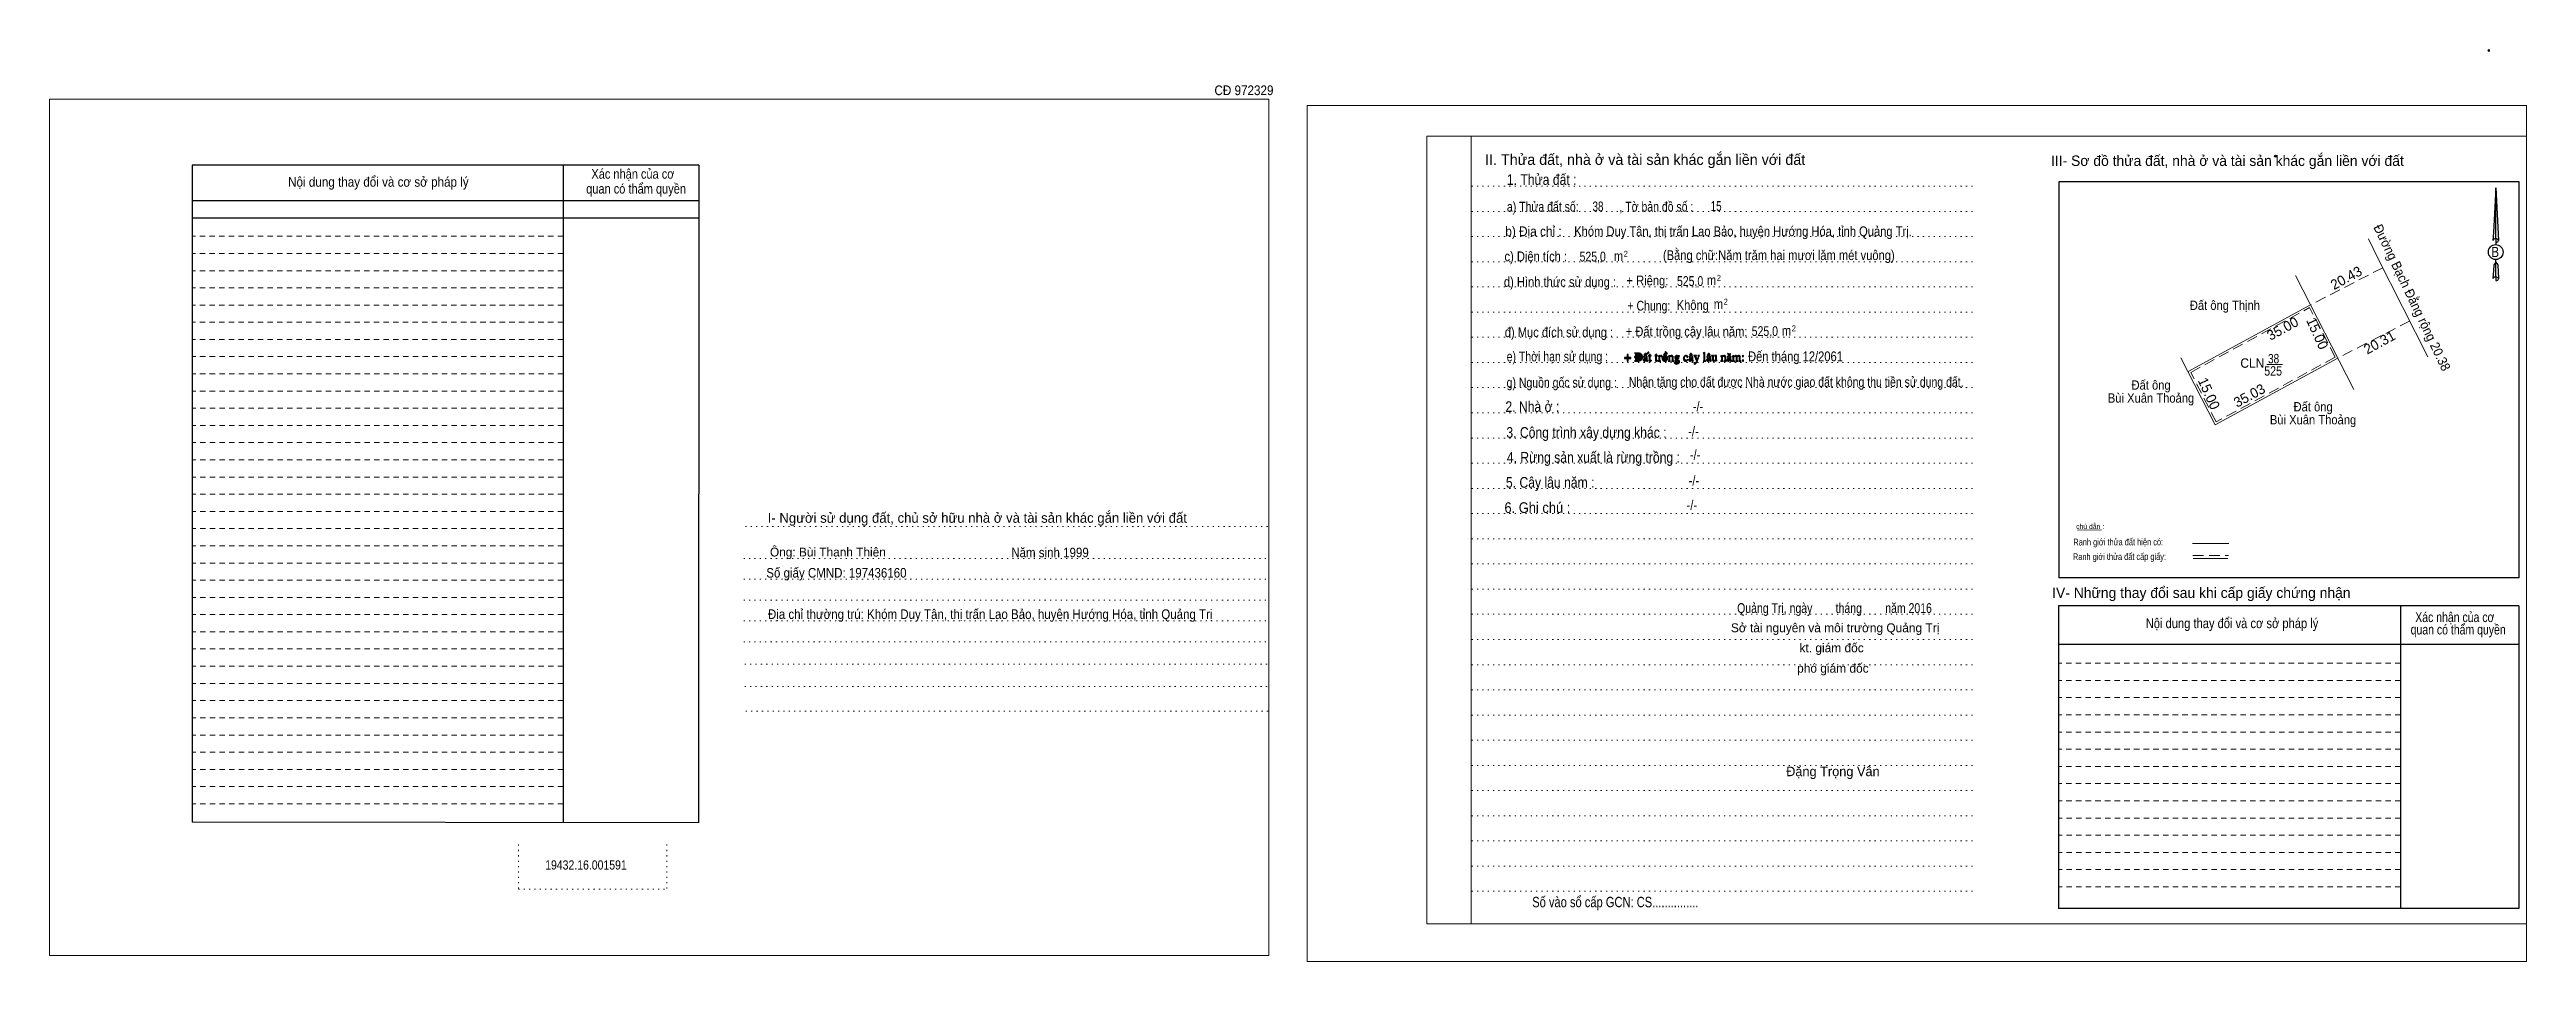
# Model space of a CAD drawing. Header units: metres. Extents: x 534876 to 536540, y 1837761 to 1838227.
# Drawn here: x 534876 to 536120, y 1837769 to 1838227 of the extents above; entities that cross this region are included whole.
import ezdxf
from ezdxf.enums import TextEntityAlignment as Align

# ---------------------------------------------------------------- set-up
doc = ezdxf.new("R2010")
doc.units = ezdxf.units.M
doc.header["$LTSCALE"] = 1.8
doc.header["$PDMODE"] = 32
doc.header["$PDSIZE"] = 0.9
for name, pattern in [('DOTTED', [1.5, 0.3, -1.2]), ('MEDIUM_DASHED', [4.5, 3, -1.5]), ('SHORT_DASHED', [2.7, 1.5, -1.2])]:
    doc.linetypes.add(name, pattern=pattern)
for name, color, linetype, lineweight in [('1', 7, 'DOTTED', 13), ('18', 7, 'MEDIUM_DASHED', 25), ('2', 7, 'SHORT_DASHED', 13), ('28', 7, 'Continuous', 25), ('4', 7, 'Continuous', 13), ('5', 7, 'Continuous', 13), ('55', 7, 'Continuous', 13)]:
    doc.layers.add(name, color=color, linetype=linetype, lineweight=lineweight)
doc.layers.add('40', color=7, linetype='Continuous')

msp = doc.modelspace()

# ---------------------------------------------------------------- texts
at = {"layer": '18'}
for s, height, p in [('II. Thửa đất, nhà ở và tài sản khác gắn liền với đất', 5.375, (535677.48, 1838168.79)), ('Sở tài nguyên và môi trường Quảng Trị', 4.479, (535772.95, 1837934.06)), ('kt. giám đốc', 4.479, (535771.175, 1837924.01)), ('phó giám đốc', 4.479, (535771.81, 1837913.75)), ('Đặng Trọng Vân', 4.789, (535771.82, 1837861.78))]:
    msp.add_text(s, height=height, dxfattribs=at).set_placement(p, align=Align.CENTER)
for s, height, width, p in [('1. Thửa đất :', 5.375, 0.85, (535625.47, 1838158.74)), ('a) Thửa đất số:              , Tờ bản đồ số : ', 4.927, 0.8, (535655.58, 1838145.35)), ('38', 4.93, 0.75, (535653.77, 1838145.46)), ('15', 4.93, 0.75, (535713.145, 1838145.68)), ('b) Địa chỉ : ', 4.927, 0.9, (535622.18, 1838132.98)), (' Khóm Duy Tân, thị trấn Lao Bảo, huyện Hướng Hóa, tỉnh Quảng Trị.', 4.927, 0.85, (535725.86, 1838132.98)), ('(Bằng chữ:Năm trăm hai mươi lăm mét vuông)', 4.93, 0.85, (535744.645, 1838121)), ('B', 5.16, 0.85, (536104.66, 1838122.48)), ('c) Diện tích :                                                   ', 4.927, 0.85, (535662.18, 1838120.39)), ('525,0', 4.93, 0.8, (535651.095, 1838120.28)), (' m', 4.927, 0.85, (535663.3, 1838120.51)), ('2', 2.986, 0.75, (535667.735, 1838122.64)), ('d) Hình thức sử dụng :', 4.927, 0.85, (535634.665, 1838107.58)), ('+ Riêng: ', 4.927, 0.85, (535679.39, 1838108.27)), ('525,0', 4.93, 0.8, (535700.065, 1838107.98)), (' m', 4.927, 0.85, (535710.06, 1838108.45)), ('2', 2.986, 0.75, (535714.535, 1838110.56)), ('       + Chung:', 4.927, 0.8, (535674.24, 1838095.61)), ('Không', 4.927, 0.85, (535701.395, 1838095.95)), (' m', 4.927, 0.85, (535713.49, 1838096.45)), ('2', 2.986, 0.75, (535717.995, 1838098.61)), ('đ) Mục đích sử dụng :', 4.927, 0.85, (535634.16, 1838082.3)), ('+ Đất trồng cây lâu năm:', 4.927, 0.85, (535698.305, 1838082.66)), ('525,0', 4.93, 0.8, (535737.625, 1838082.85)), (' m', 4.927, 0.85, (535747.69, 1838083.08)), ('2', 2.986, 0.75, (535752.195, 1838085.21)), ('e) Thời hạn sử dụng :', 4.927, 0.8, (535633.35, 1838070.12)), ('g) Nguồn gốc sử dụng :', 4.927, 0.8, (535635.545, 1838057.05)), ('Nhận tặng cho đất được Nhà nước giao đất không thu tiền sử dụng đất.', 4.93, 0.8, (535753.375, 1838057.3)), ('2. Nhà ở :', 5.375, 0.85, (535620.775, 1838044.69)), ('3. Công trình xây dựng khác :', 5.375, 0.85, (535647.985, 1838031.73)), ('4. Rừng sản xuất là rừng trồng :', 5.375, 0.85, (535651.45, 1838019.22)), ('5. Cây lâu năm :', 5.375, 0.85, (535629.75, 1838006.65)), ('6. Ghi chú :', 5.375, 0.9, (535623.315, 1837993.97)), ('Quảng Trị, ngày        tháng        năm 2016', 4.927, 0.8, (535772.635, 1837943.74)), ('19432.16.001591', 4.63, 0.85, (535145.18, 1837814.87)), ('Số vào sổ cấp GCN: CS...............', 5.225, 0.8, (535662.505, 1837795.95))]:
    msp.add_text(s, height=height, dxfattribs=dict(at, width=width)).set_placement(p, align=Align.CENTER)
at = {"layer": '2'}
for s, height, width, p in [('Xác nhận của cơ', 4.868, 0.85, (535168.78, 1838161.85)), ('Xác nhận của cơ', 4.868, 0.85, (535168.78, 1838161.85)), ('Nội dung thay đổi và cơ sở pháp lý', 4.868, 0.9, (535040.86, 1838157.83)), ('Nội dung thay đổi và cơ sở pháp lý', 4.868, 0.9, (535040.86, 1838157.83)), (' quan có thẩm quyền', 4.868, 0.85, (535169.59, 1838154.38)), (' quan có thẩm quyền', 4.868, 0.85, (535169.59, 1838154.38)), ('Đất ông Thịnh', 4.66, 0.9, (535968.81, 1838095.96)), ('525', 4.724, 0.85, (535993.06, 1838062.96)), ('38', 4.724, 0.8, (535993.29, 1838069.12)), ('Bùi Xuân Thoảng', 4.665, 0.9, (535931.69, 1838049.38)), ('Đất ông', 4.665, 0.9, (535931.72, 1838055.9)), ('Bùi Xuân Thoảng', 4.665, 0.9, (536013.12, 1838038.47)), ('Đất ông', 4.665, 0.9, (536013.15, 1838044.99))]:
    msp.add_text(s, height=height, dxfattribs=dict(at, width=width)).set_placement(p, align=Align.CENTER)
at = {"layer": '2', "width": 0.95}
msp.add_text('Đường Bạch Đằng rộng 20.38', height=4.724, rotation=295.572, dxfattribs=at).set_placement((536060.75, 1838101.13), align=Align.CENTER)
at = {"layer": '2'}
for s, rotation, p in [('20.43', 28.652, (536030.996, 1838109.854)), ('35.00', 28.652, (535999.011, 1838084.397)), ('15.00', 294.315, (536012.994, 1838083.154)), ('20.31', 28.652, (536047.701, 1838077.48)), ('15.00', 294.315, (535958.534, 1838052.954)), ('35.03', 28.652, (535982.316, 1838050.774))]:
    msp.add_text(s, height=5, rotation=rotation, dxfattribs=at).set_placement(p, align=Align.CENTER)
at = {"layer": '2', "width": 0.95}
msp.add_text('CLN', height=4.724, dxfattribs=at).set_placement((535988.62, 1838066.9), align=Align.RIGHT)
at = {"layer": '28'}
for s, height, p in [('III- Sơ đồ thửa đất, nhà ở và tài sản khác gắn liền với đất', 5.226, (535970.075, 1838168.28)), ('I- Người sử dụng đất, chủ sở hữu nhà ở và tài sản khác gắn liền với đất', 4.935, (535341.86, 1837989.05)), ('Ông: Bùi Thanh Thiên', 4.45, (535266.76, 1837972.12)), ('IV- Những thay đổi sau khi cấp giấy chứng nhận', 5.226, (535956.995, 1837951.3))]:
    msp.add_text(s, height=height, dxfattribs=at).set_placement(p, align=Align.CENTER)
for s, height, width, p in [('-/-', 4.927, 0.85, (535704.06, 1838044.99)), ('-/-', 4.927, 0.85, (535701.75, 1838032.49)), ('-/-', 4.927, 0.85, (535702.58, 1838020.72)), ('-/-', 4.927, 0.85, (535701.97, 1838007.79)), ('-/-', 4.927, 0.85, (535700.95, 1837995.47)), ('Số giấy CMND: 197436160', 4.81, 0.9, (535271.04, 1837961.52)), ('Năm sinh 1999', 4.81, 0.9, (535378.385, 1837971.72)), ('Địa chỉ thường trú: Khóm Duy Tân, thị trấn Lao Bảo, huyện Hướng Hóa, tỉnh Quảng Trị', 4.807, 0.9, (535348.335, 1837940.75)), ('Nội dung thay đổi và cơ sở pháp lý', 4.927, 0.85, (535972.415, 1837936.12)), ('Xác nhận của cơ', 4.927, 0.8, (536084.375, 1837939.18)), (' quan có thẩm quyền', 4.927, 0.8, (536085.32, 1837932.96))]:
    msp.add_text(s, height=height, dxfattribs=dict(at, width=width)).set_placement(p, align=Align.CENTER)
at = {"layer": '4', "width": 0.85}
msp.add_text('Đến tháng 12/2061', height=4.93, dxfattribs=at).set_placement((535753.025, 1838070.18), align=Align.CENTER)
at = {"layer": '40', "width": 0.9}
msp.add_text('CĐ 972329', height=4.87, dxfattribs=at).set_placement((535475.85, 1838203.83), align=Align.CENTER)
at = {"layer": '55', "width": 0.8}
for s, height, p in [('Ranh giới thửa đất hiện có:', 3.372, (535915.216, 1837977.702)), ('Ranh giới thửa đất cấp giấy:', 3.357, (535915.836, 1837970.364))]:
    msp.add_text(s, height=height, rotation=0.135, dxfattribs=at).set_placement(p, align=Align.CENTER)
at = {"layer": '55'}
msp.add_text('chú dẫn :', height=2.476, rotation=359.974, dxfattribs=at).set_placement((535901.104, 1837985.957), align=Align.CENTER)

# ---------------------------------------------------------------- hatches: boundary and pattern name
at = {"layer": '18'}
for points in [[(535668.51, 1838072.06), (535667.17, 1838072.06), (535667.17, 1838071.61), (535668.51, 1838071.61), (535668.51, 1838070.22), (535668.93, 1838070.22), (535668.93, 1838071.61), (535670.26, 1838071.61), (535670.26, 1838072.06), (535668.93, 1838072.06), (535668.93, 1838073.49), (535668.51, 1838073.49)], [(535672.06, 1838070.18), (535673.68, 1838070.18), (535674.24, 1838070.21), (535674.73, 1838070.32), (535675.16, 1838070.49), (535675.5, 1838070.73), (535675.78, 1838071.03), (535675.97, 1838071.38), (535676.09, 1838071.78), (535676.13, 1838072.23), (535676.09, 1838072.71), (535675.96, 1838073.13), (535675.76, 1838073.49), (535675.47, 1838073.78), (535675.11, 1838074.01), (535674.68, 1838074.17), (535674.18, 1838074.27), (535673.63, 1838074.3), (535672.06, 1838074.3), (535672.19, 1838074.2), (535672.32, 1838074.19), (535672.49, 1838074.1), (535672.57, 1838073.99), (535672.59, 1838073.85), (535672.59, 1838072.51), (535672.06, 1838072.51), (535672.06, 1838072.06), (535672.59, 1838072.06), (535672.59, 1838070.69), (535672.57, 1838070.54), (535672.49, 1838070.43), (535672.31, 1838070.33), (535672.06, 1838070.3)], [(535673.18, 1838072.51), (535673.18, 1838073.81), (535673.2, 1838073.99), (535673.24, 1838074.08), (535673.53, 1838074.12), (535673.95, 1838074.09), (535674.32, 1838074.01), (535674.64, 1838073.86), (535674.92, 1838073.65), (535675.15, 1838073.38), (535675.32, 1838073.05), (535675.42, 1838072.68), (535675.46, 1838072.25), (535675.42, 1838071.84), (535675.33, 1838071.48), (535675.16, 1838071.17), (535674.94, 1838070.92), (535674.65, 1838070.71), (535674.31, 1838070.57), (535673.92, 1838070.48), (535673.48, 1838070.45), (535673.28, 1838070.52), (535673.21, 1838070.61), (535673.18, 1838070.75), (535673.18, 1838072.06), (535673.89, 1838072.06), (535673.89, 1838072.51)], [(535678.49, 1838070.67), (535678.49, 1838071.99), (535678.44, 1838072.48), (535678.3, 1838072.81), (535678.04, 1838072.99), (535677.64, 1838073.05), (535677.35, 1838073.02), (535677.1, 1838072.93), (535676.86, 1838072.78), (535676.7, 1838072.59), (535676.63, 1838072.38), (535676.71, 1838072.21), (535676.91, 1838072.15), (535677.09, 1838072.22), (535677.17, 1838072.39), (535677.17, 1838072.52), (535677.16, 1838072.62), (535677.18, 1838072.72), (535677.34, 1838072.83), (535677.56, 1838072.87), (535677.78, 1838072.82), (535677.91, 1838072.67), (535677.97, 1838072.43), (535677.98, 1838072), (535677.38, 1838071.76), (535676.79, 1838071.4), (535676.59, 1838071.12), (535676.52, 1838070.81), (535676.54, 1838070.69), (535676.57, 1838070.57), (535676.7, 1838070.37), (535676.9, 1838070.23), (535677.15, 1838070.18), (535677.34, 1838070.21), (535677.45, 1838070.26), (535677.58, 1838070.31), (535678.01, 1838070.61), (535678.04, 1838070.44), (535678.11, 1838070.31), (535678.26, 1838070.21), (535678.44, 1838070.18), (535678.71, 1838070.29), (535678.94, 1838070.48), (535678.94, 1838070.62), (535678.75, 1838070.51), (535678.62, 1838070.48), (535678.52, 1838070.53)], [(535677.02, 1838073.15), (535677.6, 1838073.78), (535678.17, 1838073.15), (535678.34, 1838073.15), (535677.75, 1838074.11), (535677.45, 1838074.11), (535676.86, 1838073.15)], [(535677.98, 1838071.88), (535677.98, 1838070.78), (535677.9, 1838070.67), (535677.75, 1838070.58), (535677.47, 1838070.49), (535677.29, 1838070.53), (535677.16, 1838070.65), (535677.08, 1838070.82), (535677.06, 1838071.02), (535677.08, 1838071.2), (535677.14, 1838071.36), (535677.24, 1838071.49), (535677.38, 1838071.61)], [(535678.36, 1838073.9), (535679.09, 1838074.37), (535679.2, 1838074.46), (535679.3, 1838074.62), (535679.24, 1838074.73), (535679.17, 1838074.78), (535679.01, 1838074.73), (535678.86, 1838074.62), (535678.17, 1838073.9)], [(535679.92, 1838072.87), (535680.52, 1838072.87), (535680.52, 1838073.05), (535679.92, 1838073.05), (535679.92, 1838073.92), (535679.65, 1838073.57), (535679.49, 1838073.37), (535679.38, 1838073.23), (535679.07, 1838072.95), (535679.06, 1838072.91), (535679.09, 1838072.87), (535679.14, 1838072.86), (535679.18, 1838072.87), (535679.23, 1838072.87), (535679.41, 1838072.87), (535679.41, 1838071.06), (535679.44, 1838070.64), (535679.51, 1838070.38), (535679.66, 1838070.23), (535679.89, 1838070.18), (535680.11, 1838070.21), (535680.31, 1838070.3), (535680.5, 1838070.44), (535680.68, 1838070.63), (535680.6, 1838070.69), (535680.5, 1838070.58), (535680.38, 1838070.5), (535680.27, 1838070.46), (535680.19, 1838070.45), (535680.05, 1838070.5), (535679.96, 1838070.64), (535679.92, 1838071.12)], [(535683.12, 1838072.87), (535683.72, 1838072.87), (535683.72, 1838073.05), (535683.12, 1838073.05), (535683.12, 1838073.92), (535682.85, 1838073.57), (535682.69, 1838073.37), (535682.58, 1838073.23), (535682.27, 1838072.95), (535682.26, 1838072.91), (535682.29, 1838072.87), (535682.34, 1838072.86), (535682.38, 1838072.87), (535682.43, 1838072.87), (535682.61, 1838072.87), (535682.61, 1838071.06), (535682.64, 1838070.64), (535682.71, 1838070.38), (535682.86, 1838070.23), (535683.09, 1838070.18), (535683.31, 1838070.21), (535683.51, 1838070.3), (535683.7, 1838070.44), (535683.88, 1838070.63), (535683.8, 1838070.69), (535683.7, 1838070.58), (535683.58, 1838070.5), (535683.47, 1838070.46), (535683.39, 1838070.45), (535683.25, 1838070.5), (535683.16, 1838070.64), (535683.12, 1838071.12)], [(535684.38, 1838070.7), (535684.36, 1838070.5), (535684.29, 1838070.37), (535684.15, 1838070.29), (535683.93, 1838070.27), (535683.93, 1838070.18), (535685.34, 1838070.18), (535685.34, 1838070.27), (535685.12, 1838070.3), (535684.98, 1838070.38), (535684.91, 1838070.51), (535684.89, 1838070.7), (535684.89, 1838072.23), (535684.92, 1838072.38), (535685.03, 1838072.55), (535685.16, 1838072.69), (535685.26, 1838072.74), (535685.45, 1838072.62), (535685.56, 1838072.54), (535685.66, 1838072.51), (535685.83, 1838072.55), (535685.91, 1838072.68), (535685.91, 1838072.72), (535685.91, 1838072.75), (535685.89, 1838072.88), (535685.82, 1838072.97), (535685.71, 1838073.03), (535685.57, 1838073.05), (535685.37, 1838073), (535685.16, 1838072.87), (535684.89, 1838072.56), (535684.89, 1838073.05), (535683.93, 1838072.77), (535683.93, 1838072.69), (535684.15, 1838072.73), (535684.26, 1838072.7), (535684.33, 1838072.6), (535684.37, 1838072.41), (535684.38, 1838072.1)], [(535688.76, 1838071.7), (535688.74, 1838071.99), (535688.67, 1838072.25), (535688.55, 1838072.48), (535688.38, 1838072.68), (535688.18, 1838072.84), (535687.94, 1838072.96), (535687.68, 1838073.03), (535687.39, 1838073.05), (535687.1, 1838073.02), (535686.84, 1838072.94), (535686.61, 1838072.81), (535686.41, 1838072.62), (535686.26, 1838072.4), (535686.15, 1838072.15), (535686.09, 1838071.88), (535686.07, 1838071.57), (535686.09, 1838071.3), (535686.16, 1838071.04), (535686.27, 1838070.81), (535686.43, 1838070.6), (535686.64, 1838070.41), (535686.86, 1838070.28), (535687.12, 1838070.2), (535687.39, 1838070.18), (535687.68, 1838070.21), (535687.95, 1838070.29), (535688.18, 1838070.44), (535688.38, 1838070.64), (535688.55, 1838070.87), (535688.67, 1838071.13), (535688.74, 1838071.4)], [(535688.17, 1838071.41), (535688.13, 1838071.01), (535688.01, 1838070.68), (535687.78, 1838070.44), (535687.5, 1838070.36), (535687.31, 1838070.39), (535687.14, 1838070.47), (535686.99, 1838070.61), (535686.86, 1838070.81), (535686.71, 1838071.3), (535686.66, 1838071.91), (535686.7, 1838072.28), (535686.83, 1838072.59), (535687.04, 1838072.8), (535687.32, 1838072.87), (535687.61, 1838072.81), (535687.84, 1838072.61), (535687.99, 1838072.35), (535688.1, 1838072.03)], [(535686.84, 1838073.18), (535687.42, 1838073.81), (535688, 1838073.18), (535688.16, 1838073.18), (535687.57, 1838074.14), (535687.27, 1838074.14), (535686.68, 1838073.18)], [(535688.64, 1838074.11), (535687.96, 1838074.82), (535687.83, 1838074.94), (535687.68, 1838074.99), (535687.57, 1838074.94), (535687.53, 1838074.8), (535687.61, 1838074.67), (535687.74, 1838074.58), (535688.44, 1838074.11)], [(535689.35, 1838070.68), (535689.33, 1838070.5), (535689.26, 1838070.37), (535689.14, 1838070.29), (535688.97, 1838070.27), (535688.97, 1838070.18), (535690.24, 1838070.18), (535690.24, 1838070.27), (535690.06, 1838070.3), (535689.94, 1838070.37), (535689.88, 1838070.51), (535689.86, 1838070.7), (535689.86, 1838072.42), (535690.05, 1838072.6), (535690.24, 1838072.72), (535690.39, 1838072.78), (535690.55, 1838072.79), (535690.76, 1838072.76), (535690.91, 1838072.67), (535691, 1838072.45), (535691.03, 1838072.08), (535691.03, 1838070.7), (535691.01, 1838070.51), (535690.95, 1838070.38), (535690.83, 1838070.3), (535690.65, 1838070.27), (535690.65, 1838070.18), (535691.92, 1838070.18), (535691.92, 1838070.27), (535691.74, 1838070.29), (535691.62, 1838070.37), (535691.56, 1838070.49), (535691.54, 1838070.68), (535691.54, 1838072.04), (535691.49, 1838072.48), (535691.36, 1838072.8), (535691.13, 1838072.98), (535690.81, 1838073.05), (535690.52, 1838073.01), (535690.25, 1838072.91), (535689.86, 1838072.62), (535689.86, 1838073.05), (535688.97, 1838072.75), (535688.97, 1838072.67), (535689.29, 1838072.62), (535689.33, 1838072.48), (535689.35, 1838072.22)], [(535694.79, 1838072.87), (535694.64, 1838072.87), (535694.49, 1838072.87), (535693.9, 1838072.93), (535693.63, 1838073.02), (535693.4, 1838073.05), (535693.01, 1838072.98), (535692.68, 1838072.78), (535692.46, 1838072.46), (535692.38, 1838072.07), (535692.42, 1838071.81), (535692.53, 1838071.58), (535692.71, 1838071.4), (535692.95, 1838071.27), (535692.69, 1838071.07), (535692.51, 1838070.87), (535692.41, 1838070.6), (535692.43, 1838070.49), (535692.52, 1838070.39), (535692.73, 1838070.28), (535692.39, 1838069.94), (535692.19, 1838069.68), (535692.13, 1838069.47), (535692.19, 1838069.22), (535692.38, 1838069), (535692.73, 1838068.81), (535693.17, 1838068.75), (535693.67, 1838068.82), (535694.17, 1838069.04), (535694.41, 1838069.23), (535694.59, 1838069.44), (535694.7, 1838069.67), (535694.74, 1838069.93), (535694.69, 1838070.27), (535694.53, 1838070.5), (535694.31, 1838070.63), (535693.99, 1838070.7), (535693.29, 1838070.72), (535693.15, 1838070.72), (535693.02, 1838070.74), (535692.78, 1838070.83), (535692.77, 1838070.86), (535692.9, 1838071.06), (535693.11, 1838071.2), (535693.27, 1838071.18), (535693.43, 1838071.17), (535693.8, 1838071.23), (535694.12, 1838071.43), (535694.33, 1838071.75), (535694.4, 1838072.15), (535694.39, 1838072.27), (535694.37, 1838072.41), (535694.28, 1838072.69), (535694.79, 1838072.69)], [(535692.86, 1838070.18), (535692.96, 1838070.18), (535693.08, 1838070.18), (535693.17, 1838070.18), (535693.26, 1838070.18), (535693.44, 1838070.18), (535693.74, 1838070.17), (535694.15, 1838070.14), (535694.4, 1838070.07), (535694.53, 1838069.94), (535694.57, 1838069.79), (535694.49, 1838069.5), (535694.26, 1838069.29), (535693.89, 1838069.15), (535693.41, 1838069.1), (535693.02, 1838069.14), (535692.75, 1838069.25), (535692.61, 1838069.4), (535692.56, 1838069.59), (535692.66, 1838069.91)], [(535692.89, 1838072.3), (535692.91, 1838072.52), (535692.98, 1838072.7), (535693.13, 1838072.83), (535693.33, 1838072.87), (535693.57, 1838072.78), (535693.76, 1838072.52), (535693.86, 1838072.23), (535693.9, 1838071.93), (535693.87, 1838071.71), (535693.81, 1838071.53), (535693.67, 1838071.39), (535693.47, 1838071.35), (535693.32, 1838071.37), (535693.2, 1838071.43), (535693.09, 1838071.54), (535693.01, 1838071.69), (535692.91, 1838071.97)], [(535698.92, 1838071.26), (535698.75, 1838071), (535698.57, 1838070.82), (535698.33, 1838070.67), (535698.09, 1838070.63), (535697.88, 1838070.65), (535697.7, 1838070.72), (535697.54, 1838070.84), (535697.4, 1838071.01), (535697.23, 1838071.38), (535697.17, 1838071.81), (535697.22, 1838072.2), (535697.36, 1838072.53), (535697.61, 1838072.78), (535697.93, 1838072.87), (535698.13, 1838072.84), (535698.28, 1838072.75), (535698.36, 1838072.62), (535698.39, 1838072.45), (535698.47, 1838072.26), (535698.65, 1838072.18), (535698.84, 1838072.26), (535698.92, 1838072.45), (535698.83, 1838072.7), (535698.59, 1838072.9), (535698.31, 1838073.01), (535698.02, 1838073.05), (535697.71, 1838073.02), (535697.44, 1838072.94), (535697.21, 1838072.8), (535697.01, 1838072.6), (535696.86, 1838072.37), (535696.75, 1838072.13), (535696.69, 1838071.85), (535696.67, 1838071.55), (535696.69, 1838071.27), (535696.75, 1838071.02), (535696.85, 1838070.79), (535696.99, 1838070.58), (535697.16, 1838070.4), (535697.35, 1838070.28), (535697.56, 1838070.2), (535697.8, 1838070.18), (535698.19, 1838070.25), (535698.54, 1838070.47), (535698.78, 1838070.76), (535699, 1838071.17)], [(535701.38, 1838070.67), (535701.38, 1838071.99), (535701.33, 1838072.48), (535701.19, 1838072.81), (535700.93, 1838072.99), (535700.53, 1838073.05), (535700.24, 1838073.02), (535699.99, 1838072.93), (535699.75, 1838072.78), (535699.59, 1838072.59), (535699.53, 1838072.38), (535699.6, 1838072.21), (535699.8, 1838072.15), (535699.98, 1838072.22), (535700.06, 1838072.39), (535700.06, 1838072.52), (535700.05, 1838072.62), (535700.07, 1838072.72), (535700.23, 1838072.83), (535700.45, 1838072.87), (535700.67, 1838072.82), (535700.8, 1838072.67), (535700.86, 1838072.43), (535700.87, 1838072), (535700.27, 1838071.76), (535699.68, 1838071.4), (535699.48, 1838071.12), (535699.41, 1838070.81), (535699.43, 1838070.69), (535699.46, 1838070.57), (535699.59, 1838070.37), (535699.79, 1838070.23), (535700.04, 1838070.18), (535700.23, 1838070.21), (535700.34, 1838070.26), (535700.47, 1838070.31), (535700.9, 1838070.61), (535700.93, 1838070.44), (535701, 1838070.31), (535701.15, 1838070.21), (535701.33, 1838070.18), (535701.6, 1838070.29), (535701.83, 1838070.48), (535701.83, 1838070.62), (535701.64, 1838070.51), (535701.51, 1838070.48), (535701.41, 1838070.53)], [(535699.91, 1838073.15), (535700.49, 1838073.78), (535701.06, 1838073.15), (535701.23, 1838073.15), (535700.64, 1838074.11), (535700.34, 1838074.11), (535699.75, 1838073.15)], [(535700.87, 1838071.88), (535700.87, 1838070.78), (535700.79, 1838070.67), (535700.64, 1838070.58), (535700.36, 1838070.49), (535700.18, 1838070.53), (535700.05, 1838070.65), (535699.97, 1838070.82), (535699.95, 1838071.02), (535699.97, 1838071.2), (535700.03, 1838071.36), (535700.13, 1838071.49), (535700.27, 1838071.61)], [(535703.62, 1838070.91), (535702.93, 1838072.53), (535702.87, 1838072.67), (535702.86, 1838072.77), (535702.88, 1838072.86), (535702.94, 1838072.91), (535703.22, 1838072.96), (535703.22, 1838073.05), (535701.97, 1838073.05), (535701.97, 1838072.96), (535702.18, 1838072.87), (535702.31, 1838072.68), (535703.34, 1838070.33), (535703.35, 1838070.29), (535703.32, 1838070.17), (535703.28, 1838070.03), (535703.01, 1838069.47), (535702.9, 1838069.35), (535702.79, 1838069.32), (535702.73, 1838069.33), (535702.54, 1838069.39), (535702.38, 1838069.43), (535702.21, 1838069.39), (535702.09, 1838069.29), (535702.06, 1838069.14), (535702.11, 1838068.96), (535702.28, 1838068.79), (535702.5, 1838068.75), (535702.77, 1838068.81), (535703.01, 1838068.99), (535703.18, 1838069.22), (535703.34, 1838069.54), (535703.55, 1838070.1), (535704.44, 1838072.58), (535704.57, 1838072.83), (535704.67, 1838072.92), (535704.75, 1838072.96), (535704.75, 1838073.05), (535703.94, 1838073.05), (535703.94, 1838072.96), (535704.17, 1838072.91), (535704.23, 1838072.78), (535704.21, 1838072.69)], [(535707.02, 1838070.7), (535706.99, 1838070.5), (535706.92, 1838070.37), (535706.78, 1838070.29), (535706.55, 1838070.27), (535706.55, 1838070.18), (535707.99, 1838070.18), (535707.99, 1838070.27), (535707.76, 1838070.3), (535707.61, 1838070.38), (535707.55, 1838070.51), (535707.52, 1838070.7), (535707.52, 1838074.57), (535707.05, 1838074.41), (535706.91, 1838074.37), (535706.78, 1838074.34), (535706.55, 1838074.3), (535706.55, 1838074.21), (535706.65, 1838074.21), (535706.74, 1838074.21), (535706.89, 1838074.19), (535706.97, 1838074.15), (535707.02, 1838073.8)], [(535710.31, 1838070.67), (535710.31, 1838071.99), (535710.26, 1838072.48), (535710.12, 1838072.81), (535709.86, 1838072.99), (535709.46, 1838073.05), (535709.17, 1838073.02), (535708.92, 1838072.93), (535708.68, 1838072.78), (535708.52, 1838072.59), (535708.46, 1838072.38), (535708.53, 1838072.21), (535708.73, 1838072.15), (535708.91, 1838072.22), (535708.99, 1838072.39), (535708.99, 1838072.52), (535708.98, 1838072.62), (535709, 1838072.72), (535709.16, 1838072.83), (535709.38, 1838072.87), (535709.6, 1838072.82), (535709.73, 1838072.67), (535709.79, 1838072.43), (535709.8, 1838072), (535709.2, 1838071.76), (535708.61, 1838071.4), (535708.41, 1838071.12), (535708.34, 1838070.81), (535708.36, 1838070.69), (535708.39, 1838070.57), (535708.52, 1838070.37), (535708.72, 1838070.23), (535708.97, 1838070.18), (535709.16, 1838070.21), (535709.27, 1838070.26), (535709.4, 1838070.31), (535709.83, 1838070.61), (535709.86, 1838070.44), (535709.93, 1838070.31), (535710.08, 1838070.21), (535710.26, 1838070.18), (535710.53, 1838070.29), (535710.76, 1838070.48), (535710.76, 1838070.62), (535710.57, 1838070.51), (535710.44, 1838070.48), (535710.34, 1838070.53)], [(535708.84, 1838073.15), (535709.42, 1838073.78), (535709.99, 1838073.15), (535710.16, 1838073.15), (535709.57, 1838074.11), (535709.27, 1838074.11), (535708.68, 1838073.15)], [(535709.8, 1838071.88), (535709.8, 1838070.78), (535709.72, 1838070.67), (535709.57, 1838070.58), (535709.29, 1838070.49), (535709.11, 1838070.53), (535708.98, 1838070.65), (535708.9, 1838070.82), (535708.88, 1838071.02), (535708.9, 1838071.2), (535708.96, 1838071.36), (535709.06, 1838071.49), (535709.2, 1838071.61)], [(535713.34, 1838073.05), (535712.39, 1838073.05), (535712.39, 1838072.96), (535712.63, 1838072.93), (535712.76, 1838072.87), (535712.81, 1838072.73), (535712.83, 1838072.48), (535712.83, 1838071.14), (535712.83, 1838071.05), (535712.83, 1838070.98), (535712.8, 1838070.83), (535712.69, 1838070.7), (535712.64, 1838070.65), (535712.58, 1838070.61), (535712.45, 1838070.55), (535712.2, 1838070.49), (535711.99, 1838070.53), (535711.84, 1838070.65), (535711.76, 1838070.82), (535711.74, 1838071.05), (535711.74, 1838073.05), (535710.85, 1838073.05), (535710.85, 1838072.96), (535711.05, 1838072.94), (535711.16, 1838072.87), (535711.21, 1838072.74), (535711.23, 1838072.5), (535711.23, 1838071.07), (535711.28, 1838070.7), (535711.41, 1838070.42), (535711.63, 1838070.24), (535711.95, 1838070.18), (535712.19, 1838070.21), (535712.44, 1838070.31), (535712.73, 1838070.54), (535712.86, 1838070.67), (535712.86, 1838070.18), (535713.71, 1838070.47), (535713.71, 1838070.55), (535713.51, 1838070.58), (535713.39, 1838070.65), (535713.34, 1838070.99)], [(535715.77, 1838070.68), (535715.75, 1838070.5), (535715.68, 1838070.37), (535715.57, 1838070.29), (535715.39, 1838070.27), (535715.39, 1838070.18), (535716.66, 1838070.18), (535716.66, 1838070.27), (535716.48, 1838070.3), (535716.36, 1838070.37), (535716.3, 1838070.51), (535716.28, 1838070.7), (535716.28, 1838072.42), (535716.47, 1838072.6), (535716.66, 1838072.72), (535716.81, 1838072.78), (535716.97, 1838072.79), (535717.18, 1838072.76), (535717.33, 1838072.67), (535717.42, 1838072.45), (535717.45, 1838072.08), (535717.45, 1838070.7), (535717.43, 1838070.51), (535717.37, 1838070.38), (535717.25, 1838070.3), (535717.07, 1838070.27), (535717.07, 1838070.18), (535718.35, 1838070.18), (535718.35, 1838070.27), (535718.16, 1838070.29), (535718.04, 1838070.37), (535717.98, 1838070.49), (535717.96, 1838070.68), (535717.96, 1838072.04), (535717.91, 1838072.48), (535717.78, 1838072.8), (535717.55, 1838072.98), (535717.23, 1838073.05), (535716.94, 1838073.01), (535716.67, 1838072.91), (535716.28, 1838072.62), (535716.28, 1838073.05), (535715.39, 1838072.75), (535715.39, 1838072.67), (535715.71, 1838072.62), (535715.75, 1838072.48), (535715.77, 1838072.22)], [(535720.57, 1838070.67), (535720.57, 1838071.99), (535720.52, 1838072.48), (535720.38, 1838072.81), (535720.12, 1838072.99), (535719.72, 1838073.05), (535719.43, 1838073.02), (535719.18, 1838072.93), (535718.94, 1838072.78), (535718.78, 1838072.59), (535718.71, 1838072.38), (535718.79, 1838072.21), (535718.99, 1838072.15), (535719.17, 1838072.22), (535719.25, 1838072.39), (535719.25, 1838072.52), (535719.24, 1838072.62), (535719.26, 1838072.72), (535719.42, 1838072.83), (535719.64, 1838072.87), (535719.86, 1838072.82), (535719.99, 1838072.67), (535720.05, 1838072.43), (535720.06, 1838072), (535719.46, 1838071.76), (535718.87, 1838071.4), (535718.67, 1838071.12), (535718.6, 1838070.81), (535718.62, 1838070.69), (535718.65, 1838070.57), (535718.78, 1838070.37), (535718.98, 1838070.23), (535719.23, 1838070.18), (535719.42, 1838070.21), (535719.53, 1838070.26), (535719.66, 1838070.31), (535720.09, 1838070.61), (535720.12, 1838070.44), (535720.19, 1838070.31), (535720.34, 1838070.21), (535720.52, 1838070.18), (535720.79, 1838070.29), (535721.02, 1838070.48), (535721.02, 1838070.62), (535720.83, 1838070.51), (535720.7, 1838070.48), (535720.6, 1838070.53)], [(535720.44, 1838074.02), (535720.29, 1838074.02), (535720.14, 1838073.88), (535719.95, 1838073.79), (535719.7, 1838073.77), (535719.35, 1838073.82), (535719.09, 1838074.02), (535718.91, 1838074.02), (535719.01, 1838073.79), (535719.15, 1838073.62), (535719.39, 1838073.46), (535719.69, 1838073.41), (535719.97, 1838073.46), (535720.21, 1838073.62), (535720.35, 1838073.8)], [(535720.06, 1838071.88), (535720.06, 1838070.78), (535719.98, 1838070.67), (535719.83, 1838070.58), (535719.55, 1838070.49), (535719.37, 1838070.53), (535719.24, 1838070.65), (535719.16, 1838070.82), (535719.14, 1838071.02), (535719.16, 1838071.2), (535719.22, 1838071.36), (535719.32, 1838071.49), (535719.46, 1838071.61)], [(535721.58, 1838070.68), (535721.56, 1838070.5), (535721.5, 1838070.37), (535721.38, 1838070.29), (535721.2, 1838070.27), (535721.2, 1838070.18), (535722.47, 1838070.18), (535722.47, 1838070.27), (535722.29, 1838070.29), (535722.17, 1838070.36), (535722.11, 1838070.49), (535722.09, 1838070.68), (535722.09, 1838072.33), (535722.22, 1838072.47), (535722.39, 1838072.59), (535722.58, 1838072.66), (535722.77, 1838072.69), (535722.99, 1838072.63), (535723.13, 1838072.45), (535723.18, 1838071.97), (535723.18, 1838070.68), (535723.16, 1838070.5), (535723.1, 1838070.37), (535722.98, 1838070.29), (535722.8, 1838070.27), (535722.8, 1838070.18), (535724.07, 1838070.18), (535724.07, 1838070.27), (535723.89, 1838070.29), (535723.77, 1838070.36), (535723.71, 1838070.49), (535723.69, 1838070.68), (535723.69, 1838072.31), (535723.96, 1838072.59), (535724.13, 1838072.66), (535724.32, 1838072.69), (535724.56, 1838072.65), (535724.7, 1838072.54), (535724.76, 1838072.31), (535724.78, 1838071.94), (535724.78, 1838070.68), (535724.76, 1838070.5), (535724.7, 1838070.37), (535724.58, 1838070.29), (535724.4, 1838070.27), (535724.4, 1838070.18), (535725.67, 1838070.18), (535725.67, 1838070.27), (535725.49, 1838070.29), (535725.37, 1838070.37), (535725.31, 1838070.5), (535725.29, 1838070.68), (535725.29, 1838071.85), (535725.25, 1838072.41), (535725.17, 1838072.68), (535725.05, 1838072.87), (535724.83, 1838073), (535724.54, 1838073.05), (535724.3, 1838073), (535724.03, 1838072.87), (535723.62, 1838072.49), (535723.53, 1838072.71), (535723.39, 1838072.89), (535723.22, 1838073.01), (535723.01, 1838073.05), (535722.82, 1838073.03), (535722.63, 1838072.95), (535722.3, 1838072.73), (535722.17, 1838072.59), (535722.13, 1838072.56), (535722.11, 1838072.55), (535722.09, 1838072.61), (535722.09, 1838073.05), (535721.2, 1838072.7), (535721.2, 1838072.59), (535721.4, 1838072.57), (535721.51, 1838072.52), (535721.57, 1838072.39), (535721.58, 1838072.18)], [(535726.63, 1838073.05), (535726.5, 1838073.02), (535726.39, 1838072.95), (535726.31, 1838072.84), (535726.29, 1838072.72), (535726.32, 1838072.6), (535726.39, 1838072.49), (535726.5, 1838072.42), (535726.63, 1838072.39), (535726.87, 1838072.48), (535726.94, 1838072.59), (535726.97, 1838072.72), (535726.94, 1838072.85), (535726.87, 1838072.96), (535726.76, 1838073.03)], [(535726.63, 1838070.83), (535726.5, 1838070.81), (535726.39, 1838070.73), (535726.32, 1838070.62), (535726.29, 1838070.5), (535726.32, 1838070.38), (535726.39, 1838070.28), (535726.5, 1838070.2), (535726.63, 1838070.18), (535726.76, 1838070.2), (535726.87, 1838070.27), (535726.94, 1838070.38), (535726.97, 1838070.5), (535726.94, 1838070.64), (535726.87, 1838070.74), (535726.76, 1838070.81)]]:
    msp.add_hatch(color=256, dxfattribs=at).paths.add_polyline_path(points)

# ---------------------------------------------------------------- linework, layer by layer
at = {"layer": '1', "linetype": 'Continuous'}
for p, q in [((535567.68, 1838183.21), (536120.37, 1838183.21)), ((535567.68, 1838183.21), (535567.68, 1837787.57)), ((536120.37, 1838183.21), (536120.37, 1837784.22)), ((535567.68, 1837787.57), (536120.37, 1837787.57))]:
    msp.add_line(p, q, dxfattribs=at)
at = {"layer": '1'}
for p, q in [((535590.07, 1838183.21), (535590.07, 1837787.57)), ((535590.07, 1838183.21), (535590.07, 1837787.57)), ((535590.3, 1838158.12), (535842.74, 1838158.12)), ((535590.3, 1838145.45), (535842.74, 1838145.45)), ((535590.3, 1838132.82), (535842.74, 1838132.82)), ((535590.3, 1838120.19), (535842.74, 1838120.19)), ((535590.3, 1838107.52), (535842.74, 1838107.52)), ((535590.3, 1838094.88), (535842.74, 1838094.88)), ((535590.3, 1838082.21), (535842.74, 1838082.21)), ((535590.3, 1838069.61), (535842.74, 1838069.61)), ((535590.3, 1838056.92), (535842.74, 1838056.92)), ((535590.3, 1838044.28), (535842.74, 1838044.28)), ((535590.3, 1838031.6), (535842.74, 1838031.6)), ((535590.3, 1838018.99), (535842.74, 1838018.99)), ((535590.3, 1838006.33), (535842.74, 1838006.33)), ((535590.3, 1837993.67), (535842.74, 1837993.67)), ((535225.33, 1837987.26), (535488.32, 1837987.26)), ((535590.3, 1837981.05), (535842.74, 1837981.05)), ((535224.48, 1837971.11), (535487.41, 1837971.11)), ((535590.3, 1837968.39), (535842.74, 1837968.39)), ((535224.48, 1837960.66), (535487.41, 1837960.66)), ((535590.3, 1837955.72), (535842.74, 1837955.72)), ((535224.48, 1837950.22), (535487.41, 1837950.22)), ((535590.3, 1837943.09), (535842.74, 1837943.09)), ((535224.48, 1837939.79), (535487.41, 1837939.79)), ((535224.48, 1837929.3), (535487.41, 1837929.3)), ((535590.3, 1837930.46), (535842.74, 1837930.46)), ((535225.02, 1837918.07), (535487.93, 1837918.07)), ((535590.3, 1837917.78), (535842.74, 1837917.78)), ((535225.02, 1837906.8), (535487.93, 1837906.8)), ((535590.3, 1837905.15), (535842.74, 1837905.15)), ((535225.53, 1837894.49), (535488.45, 1837894.49)), ((535590.3, 1837892.5), (535842.74, 1837892.5)), ((535590.3, 1837879.88), (535842.74, 1837879.88)), ((535590.3, 1837867.22), (535842.74, 1837867.22)), ((535590.3, 1837854.54), (535842.74, 1837854.54)), ((535590.3, 1837841.9), (535842.74, 1837841.9)), ((535590.3, 1837829.28), (535842.74, 1837829.28)), ((535111.22, 1837827.42), (535111.22, 1837805.02)), ((535185.84, 1837827.42), (535185.84, 1837805.02)), ((535590.3, 1837816.61), (535842.74, 1837816.61)), ((535111.22, 1837805.02), (535185.84, 1837805.02)), ((535590.3, 1837803.99), (535842.74, 1837803.99))]:
    msp.add_line(p, q, dxfattribs=at)
at = {"layer": '1', "linetype": 'Continuous'}
for points in [[(534875.6, 1837771.76), (535488.33, 1837771.76), (535488.33, 1838201.75), (534875.6, 1838201.75)], [(534875.6, 1838201.75), (535488.33, 1838201.75), (535488.33, 1837771.76), (534875.6, 1837771.76)], [(534875.6, 1837771.76), (535488.33, 1837771.76), (535488.33, 1838201.75), (534875.6, 1838201.75)], [(535507.64, 1837768.73), (536120.37, 1837768.73), (536120.37, 1838198.7), (535507.64, 1838198.7)], [(535590.07, 1838183.21), (536120.37, 1838183.21), (536120.37, 1837787.57), (535590.07, 1837787.57)]]:
    msp.add_lwpolyline(points, close=True, dxfattribs=at)
at = {"layer": '18', "linetype": 'Continuous'}
for p, q in [((536104.92, 1838157.22), (536106.3, 1838130.83)), ((536104.92, 1838157.22), (536106.3, 1838130.83)), ((536104.92, 1838157.22), (536106.3, 1838130.83)), ((536103.78, 1838134.92), (536103.51, 1838130.87)), ((536104.92, 1838131.71), (536104.92, 1838130.69)), ((536104.92, 1838130.69), (536104.92, 1838129.91)), ((536104.92, 1838129.91), (536104.92, 1838128.89)), ((536104.92, 1838129.91), (536104.92, 1838128.89)), ((536104.92, 1838129.91), (536104.92, 1838128.89)), ((536106.3, 1838130.83), (536106.3, 1838130.87)), ((536104.92, 1838120), (536104.92, 1838121.18)), ((536104.92, 1838120), (536104.92, 1838121.18)), ((536104.92, 1838120), (536104.92, 1838121.18)), ((536104.92, 1838120), (536105.96, 1838118.57)), ((536104.92, 1838120), (536105.96, 1838118.57)), ((536104.92, 1838120), (536105.96, 1838118.57)), ((536105.96, 1838118.57), (536106.3, 1838111.61)), ((536105.96, 1838118.57), (536106.3, 1838111.61)), ((536105.96, 1838118.57), (536106.3, 1838111.61)), ((536104.92, 1838112.53), (536104.92, 1838111.55)), ((536104.92, 1838111.55), (536104.92, 1838110.73)), ((536106.3, 1838111.61), (536106.3, 1838111.69))]:
    msp.add_line(p, q, dxfattribs=at)
for points in [[(536104.92, 1838131.71), (536104.92, 1838157.22), (536103.78, 1838134.92)], [(536104.92, 1838112.53), (536104.92, 1838120), (536103.93, 1838118.57), (536103.78, 1838115.76), (536103.51, 1838111.69)]]:
    msp.add_lwpolyline(points, dxfattribs=at)
at = {"layer": '18'}
for points in [[(535668.51, 1838072.06), (535667.17, 1838072.06), (535667.17, 1838071.61), (535668.51, 1838071.61), (535668.51, 1838070.22), (535668.93, 1838070.22), (535668.93, 1838071.61), (535670.26, 1838071.61), (535670.26, 1838072.06), (535668.93, 1838072.06), (535668.93, 1838073.49), (535668.51, 1838073.49)], [(535672.06, 1838070.18), (535673.68, 1838070.18), (535674.24, 1838070.21), (535674.73, 1838070.32), (535675.16, 1838070.49), (535675.5, 1838070.73), (535675.78, 1838071.03), (535675.97, 1838071.38), (535676.09, 1838071.78), (535676.13, 1838072.23), (535676.09, 1838072.71), (535675.96, 1838073.13), (535675.76, 1838073.49), (535675.47, 1838073.78), (535675.11, 1838074.01), (535674.68, 1838074.17), (535674.18, 1838074.27), (535673.63, 1838074.3), (535672.06, 1838074.3), (535672.19, 1838074.2), (535672.32, 1838074.19), (535672.49, 1838074.1), (535672.57, 1838073.99), (535672.59, 1838073.85), (535672.59, 1838072.51), (535672.06, 1838072.51), (535672.06, 1838072.06), (535672.59, 1838072.06), (535672.59, 1838070.69), (535672.57, 1838070.54), (535672.49, 1838070.43), (535672.31, 1838070.33), (535672.06, 1838070.3)], [(535673.18, 1838072.51), (535673.18, 1838073.81), (535673.2, 1838073.99), (535673.24, 1838074.08), (535673.53, 1838074.12), (535673.95, 1838074.09), (535674.32, 1838074.01), (535674.64, 1838073.86), (535674.92, 1838073.65), (535675.15, 1838073.38), (535675.32, 1838073.05), (535675.42, 1838072.68), (535675.46, 1838072.25), (535675.42, 1838071.84), (535675.33, 1838071.48), (535675.16, 1838071.17), (535674.94, 1838070.92), (535674.65, 1838070.71), (535674.31, 1838070.57), (535673.92, 1838070.48), (535673.48, 1838070.45), (535673.28, 1838070.52), (535673.21, 1838070.61), (535673.18, 1838070.75), (535673.18, 1838072.06), (535673.89, 1838072.06), (535673.89, 1838072.51)], [(535678.49, 1838070.67), (535678.49, 1838071.99), (535678.44, 1838072.48), (535678.3, 1838072.81), (535678.04, 1838072.99), (535677.64, 1838073.05), (535677.35, 1838073.02), (535677.1, 1838072.93), (535676.86, 1838072.78), (535676.7, 1838072.59), (535676.63, 1838072.38), (535676.71, 1838072.21), (535676.91, 1838072.15), (535677.09, 1838072.22), (535677.17, 1838072.39), (535677.17, 1838072.52), (535677.16, 1838072.62), (535677.18, 1838072.72), (535677.34, 1838072.83), (535677.56, 1838072.87), (535677.78, 1838072.82), (535677.91, 1838072.67), (535677.97, 1838072.43), (535677.98, 1838072), (535677.38, 1838071.76), (535676.79, 1838071.4), (535676.59, 1838071.12), (535676.52, 1838070.81), (535676.54, 1838070.69), (535676.57, 1838070.57), (535676.7, 1838070.37), (535676.9, 1838070.23), (535677.15, 1838070.18), (535677.34, 1838070.21), (535677.45, 1838070.26), (535677.58, 1838070.31), (535678.01, 1838070.61), (535678.04, 1838070.44), (535678.11, 1838070.31), (535678.26, 1838070.21), (535678.44, 1838070.18), (535678.71, 1838070.29), (535678.94, 1838070.48), (535678.94, 1838070.62), (535678.75, 1838070.51), (535678.62, 1838070.48), (535678.52, 1838070.53)], [(535677.02, 1838073.15), (535677.6, 1838073.78), (535678.17, 1838073.15), (535678.34, 1838073.15), (535677.75, 1838074.11), (535677.45, 1838074.11), (535676.86, 1838073.15)], [(535677.98, 1838071.88), (535677.98, 1838070.78), (535677.9, 1838070.67), (535677.75, 1838070.58), (535677.47, 1838070.49), (535677.29, 1838070.53), (535677.16, 1838070.65), (535677.08, 1838070.82), (535677.06, 1838071.02), (535677.08, 1838071.2), (535677.14, 1838071.36), (535677.24, 1838071.49), (535677.38, 1838071.61)], [(535678.36, 1838073.9), (535679.09, 1838074.37), (535679.2, 1838074.46), (535679.3, 1838074.62), (535679.24, 1838074.73), (535679.17, 1838074.78), (535679.01, 1838074.73), (535678.86, 1838074.62), (535678.17, 1838073.9)], [(535679.92, 1838072.87), (535680.52, 1838072.87), (535680.52, 1838073.05), (535679.92, 1838073.05), (535679.92, 1838073.92), (535679.65, 1838073.57), (535679.49, 1838073.37), (535679.38, 1838073.23), (535679.07, 1838072.95), (535679.06, 1838072.91), (535679.09, 1838072.87), (535679.14, 1838072.86), (535679.18, 1838072.87), (535679.23, 1838072.87), (535679.41, 1838072.87), (535679.41, 1838071.06), (535679.44, 1838070.64), (535679.51, 1838070.38), (535679.66, 1838070.23), (535679.89, 1838070.18), (535680.11, 1838070.21), (535680.31, 1838070.3), (535680.5, 1838070.44), (535680.68, 1838070.63), (535680.6, 1838070.69), (535680.5, 1838070.58), (535680.38, 1838070.5), (535680.27, 1838070.46), (535680.19, 1838070.45), (535680.05, 1838070.5), (535679.96, 1838070.64), (535679.92, 1838071.12)], [(535683.12, 1838072.87), (535683.72, 1838072.87), (535683.72, 1838073.05), (535683.12, 1838073.05), (535683.12, 1838073.92), (535682.85, 1838073.57), (535682.69, 1838073.37), (535682.58, 1838073.23), (535682.27, 1838072.95), (535682.26, 1838072.91), (535682.29, 1838072.87), (535682.34, 1838072.86), (535682.38, 1838072.87), (535682.43, 1838072.87), (535682.61, 1838072.87), (535682.61, 1838071.06), (535682.64, 1838070.64), (535682.71, 1838070.38), (535682.86, 1838070.23), (535683.09, 1838070.18), (535683.31, 1838070.21), (535683.51, 1838070.3), (535683.7, 1838070.44), (535683.88, 1838070.63), (535683.8, 1838070.69), (535683.7, 1838070.58), (535683.58, 1838070.5), (535683.47, 1838070.46), (535683.39, 1838070.45), (535683.25, 1838070.5), (535683.16, 1838070.64), (535683.12, 1838071.12)], [(535684.38, 1838070.7), (535684.36, 1838070.5), (535684.29, 1838070.37), (535684.15, 1838070.29), (535683.93, 1838070.27), (535683.93, 1838070.18), (535685.34, 1838070.18), (535685.34, 1838070.27), (535685.12, 1838070.3), (535684.98, 1838070.38), (535684.91, 1838070.51), (535684.89, 1838070.7), (535684.89, 1838072.23), (535684.92, 1838072.38), (535685.03, 1838072.55), (535685.16, 1838072.69), (535685.26, 1838072.74), (535685.45, 1838072.62), (535685.56, 1838072.54), (535685.66, 1838072.51), (535685.83, 1838072.55), (535685.91, 1838072.68), (535685.91, 1838072.72), (535685.91, 1838072.75), (535685.89, 1838072.88), (535685.82, 1838072.97), (535685.71, 1838073.03), (535685.57, 1838073.05), (535685.37, 1838073), (535685.16, 1838072.87), (535684.89, 1838072.56), (535684.89, 1838073.05), (535683.93, 1838072.77), (535683.93, 1838072.69), (535684.15, 1838072.73), (535684.26, 1838072.7), (535684.33, 1838072.6), (535684.37, 1838072.41), (535684.38, 1838072.1)], [(535688.76, 1838071.7), (535688.74, 1838071.99), (535688.67, 1838072.25), (535688.55, 1838072.48), (535688.38, 1838072.68), (535688.18, 1838072.84), (535687.94, 1838072.96), (535687.68, 1838073.03), (535687.39, 1838073.05), (535687.1, 1838073.02), (535686.84, 1838072.94), (535686.61, 1838072.81), (535686.41, 1838072.62), (535686.26, 1838072.4), (535686.15, 1838072.15), (535686.09, 1838071.88), (535686.07, 1838071.57), (535686.09, 1838071.3), (535686.16, 1838071.04), (535686.27, 1838070.81), (535686.43, 1838070.6), (535686.64, 1838070.41), (535686.86, 1838070.28), (535687.12, 1838070.2), (535687.39, 1838070.18), (535687.68, 1838070.21), (535687.95, 1838070.29), (535688.18, 1838070.44), (535688.38, 1838070.64), (535688.55, 1838070.87), (535688.67, 1838071.13), (535688.74, 1838071.4)], [(535688.17, 1838071.41), (535688.13, 1838071.01), (535688.01, 1838070.68), (535687.78, 1838070.44), (535687.5, 1838070.36), (535687.31, 1838070.39), (535687.14, 1838070.47), (535686.99, 1838070.61), (535686.86, 1838070.81), (535686.71, 1838071.3), (535686.66, 1838071.91), (535686.7, 1838072.28), (535686.83, 1838072.59), (535687.04, 1838072.8), (535687.32, 1838072.87), (535687.61, 1838072.81), (535687.84, 1838072.61), (535687.99, 1838072.35), (535688.1, 1838072.03)], [(535686.84, 1838073.18), (535687.42, 1838073.81), (535688, 1838073.18), (535688.16, 1838073.18), (535687.57, 1838074.14), (535687.27, 1838074.14), (535686.68, 1838073.18)], [(535688.64, 1838074.11), (535687.96, 1838074.82), (535687.83, 1838074.94), (535687.68, 1838074.99), (535687.57, 1838074.94), (535687.53, 1838074.8), (535687.61, 1838074.67), (535687.74, 1838074.58), (535688.44, 1838074.11)], [(535689.35, 1838070.68), (535689.33, 1838070.5), (535689.26, 1838070.37), (535689.14, 1838070.29), (535688.97, 1838070.27), (535688.97, 1838070.18), (535690.24, 1838070.18), (535690.24, 1838070.27), (535690.06, 1838070.3), (535689.94, 1838070.37), (535689.88, 1838070.51), (535689.86, 1838070.7), (535689.86, 1838072.42), (535690.05, 1838072.6), (535690.24, 1838072.72), (535690.39, 1838072.78), (535690.55, 1838072.79), (535690.76, 1838072.76), (535690.91, 1838072.67), (535691, 1838072.45), (535691.03, 1838072.08), (535691.03, 1838070.7), (535691.01, 1838070.51), (535690.95, 1838070.38), (535690.83, 1838070.3), (535690.65, 1838070.27), (535690.65, 1838070.18), (535691.92, 1838070.18), (535691.92, 1838070.27), (535691.74, 1838070.29), (535691.62, 1838070.37), (535691.56, 1838070.49), (535691.54, 1838070.68), (535691.54, 1838072.04), (535691.49, 1838072.48), (535691.36, 1838072.8), (535691.13, 1838072.98), (535690.81, 1838073.05), (535690.52, 1838073.01), (535690.25, 1838072.91), (535689.86, 1838072.62), (535689.86, 1838073.05), (535688.97, 1838072.75), (535688.97, 1838072.67), (535689.29, 1838072.62), (535689.33, 1838072.48), (535689.35, 1838072.22)], [(535694.79, 1838072.87), (535694.64, 1838072.87), (535694.49, 1838072.87), (535693.9, 1838072.93), (535693.63, 1838073.02), (535693.4, 1838073.05), (535693.01, 1838072.98), (535692.68, 1838072.78), (535692.46, 1838072.46), (535692.38, 1838072.07), (535692.42, 1838071.81), (535692.53, 1838071.58), (535692.71, 1838071.4), (535692.95, 1838071.27), (535692.69, 1838071.07), (535692.51, 1838070.87), (535692.41, 1838070.6), (535692.43, 1838070.49), (535692.52, 1838070.39), (535692.73, 1838070.28), (535692.39, 1838069.94), (535692.19, 1838069.68), (535692.13, 1838069.47), (535692.19, 1838069.22), (535692.38, 1838069), (535692.73, 1838068.81), (535693.17, 1838068.75), (535693.67, 1838068.82), (535694.17, 1838069.04), (535694.41, 1838069.23), (535694.59, 1838069.44), (535694.7, 1838069.67), (535694.74, 1838069.93), (535694.69, 1838070.27), (535694.53, 1838070.5), (535694.31, 1838070.63), (535693.99, 1838070.7), (535693.29, 1838070.72), (535693.15, 1838070.72), (535693.02, 1838070.74), (535692.78, 1838070.83), (535692.77, 1838070.86), (535692.9, 1838071.06), (535693.11, 1838071.2), (535693.27, 1838071.18), (535693.43, 1838071.17), (535693.8, 1838071.23), (535694.12, 1838071.43), (535694.33, 1838071.75), (535694.4, 1838072.15), (535694.39, 1838072.27), (535694.37, 1838072.41), (535694.28, 1838072.69), (535694.79, 1838072.69)], [(535692.86, 1838070.18), (535692.96, 1838070.18), (535693.08, 1838070.18), (535693.17, 1838070.18), (535693.26, 1838070.18), (535693.44, 1838070.18), (535693.74, 1838070.17), (535694.15, 1838070.14), (535694.4, 1838070.07), (535694.53, 1838069.94), (535694.57, 1838069.79), (535694.49, 1838069.5), (535694.26, 1838069.29), (535693.89, 1838069.15), (535693.41, 1838069.1), (535693.02, 1838069.14), (535692.75, 1838069.25), (535692.61, 1838069.4), (535692.56, 1838069.59), (535692.66, 1838069.91)], [(535692.89, 1838072.3), (535692.91, 1838072.52), (535692.98, 1838072.7), (535693.13, 1838072.83), (535693.33, 1838072.87), (535693.57, 1838072.78), (535693.76, 1838072.52), (535693.86, 1838072.23), (535693.9, 1838071.93), (535693.87, 1838071.71), (535693.81, 1838071.53), (535693.67, 1838071.39), (535693.47, 1838071.35), (535693.32, 1838071.37), (535693.2, 1838071.43), (535693.09, 1838071.54), (535693.01, 1838071.69), (535692.91, 1838071.97)], [(535698.92, 1838071.26), (535698.75, 1838071), (535698.57, 1838070.82), (535698.33, 1838070.67), (535698.09, 1838070.63), (535697.88, 1838070.65), (535697.7, 1838070.72), (535697.54, 1838070.84), (535697.4, 1838071.01), (535697.23, 1838071.38), (535697.17, 1838071.81), (535697.22, 1838072.2), (535697.36, 1838072.53), (535697.61, 1838072.78), (535697.93, 1838072.87), (535698.13, 1838072.84), (535698.28, 1838072.75), (535698.36, 1838072.62), (535698.39, 1838072.45), (535698.47, 1838072.26), (535698.65, 1838072.18), (535698.84, 1838072.26), (535698.92, 1838072.45), (535698.83, 1838072.7), (535698.59, 1838072.9), (535698.31, 1838073.01), (535698.02, 1838073.05), (535697.71, 1838073.02), (535697.44, 1838072.94), (535697.21, 1838072.8), (535697.01, 1838072.6), (535696.86, 1838072.37), (535696.75, 1838072.13), (535696.69, 1838071.85), (535696.67, 1838071.55), (535696.69, 1838071.27), (535696.75, 1838071.02), (535696.85, 1838070.79), (535696.99, 1838070.58), (535697.16, 1838070.4), (535697.35, 1838070.28), (535697.56, 1838070.2), (535697.8, 1838070.18), (535698.19, 1838070.25), (535698.54, 1838070.47), (535698.78, 1838070.76), (535699, 1838071.17)], [(535701.38, 1838070.67), (535701.38, 1838071.99), (535701.33, 1838072.48), (535701.19, 1838072.81), (535700.93, 1838072.99), (535700.53, 1838073.05), (535700.24, 1838073.02), (535699.99, 1838072.93), (535699.75, 1838072.78), (535699.59, 1838072.59), (535699.53, 1838072.38), (535699.6, 1838072.21), (535699.8, 1838072.15), (535699.98, 1838072.22), (535700.06, 1838072.39), (535700.06, 1838072.52), (535700.05, 1838072.62), (535700.07, 1838072.72), (535700.23, 1838072.83), (535700.45, 1838072.87), (535700.67, 1838072.82), (535700.8, 1838072.67), (535700.86, 1838072.43), (535700.87, 1838072), (535700.27, 1838071.76), (535699.68, 1838071.4), (535699.48, 1838071.12), (535699.41, 1838070.81), (535699.43, 1838070.69), (535699.46, 1838070.57), (535699.59, 1838070.37), (535699.79, 1838070.23), (535700.04, 1838070.18), (535700.23, 1838070.21), (535700.34, 1838070.26), (535700.47, 1838070.31), (535700.9, 1838070.61), (535700.93, 1838070.44), (535701, 1838070.31), (535701.15, 1838070.21), (535701.33, 1838070.18), (535701.6, 1838070.29), (535701.83, 1838070.48), (535701.83, 1838070.62), (535701.64, 1838070.51), (535701.51, 1838070.48), (535701.41, 1838070.53)], [(535699.91, 1838073.15), (535700.49, 1838073.78), (535701.06, 1838073.15), (535701.23, 1838073.15), (535700.64, 1838074.11), (535700.34, 1838074.11), (535699.75, 1838073.15)], [(535700.87, 1838071.88), (535700.87, 1838070.78), (535700.79, 1838070.67), (535700.64, 1838070.58), (535700.36, 1838070.49), (535700.18, 1838070.53), (535700.05, 1838070.65), (535699.97, 1838070.82), (535699.95, 1838071.02), (535699.97, 1838071.2), (535700.03, 1838071.36), (535700.13, 1838071.49), (535700.27, 1838071.61)], [(535703.62, 1838070.91), (535702.93, 1838072.53), (535702.87, 1838072.67), (535702.86, 1838072.77), (535702.88, 1838072.86), (535702.94, 1838072.91), (535703.22, 1838072.96), (535703.22, 1838073.05), (535701.97, 1838073.05), (535701.97, 1838072.96), (535702.18, 1838072.87), (535702.31, 1838072.68), (535703.34, 1838070.33), (535703.35, 1838070.29), (535703.32, 1838070.17), (535703.28, 1838070.03), (535703.01, 1838069.47), (535702.9, 1838069.35), (535702.79, 1838069.32), (535702.73, 1838069.33), (535702.54, 1838069.39), (535702.38, 1838069.43), (535702.21, 1838069.39), (535702.09, 1838069.29), (535702.06, 1838069.14), (535702.11, 1838068.96), (535702.28, 1838068.79), (535702.5, 1838068.75), (535702.77, 1838068.81), (535703.01, 1838068.99), (535703.18, 1838069.22), (535703.34, 1838069.54), (535703.55, 1838070.1), (535704.44, 1838072.58), (535704.57, 1838072.83), (535704.67, 1838072.92), (535704.75, 1838072.96), (535704.75, 1838073.05), (535703.94, 1838073.05), (535703.94, 1838072.96), (535704.17, 1838072.91), (535704.23, 1838072.78), (535704.21, 1838072.69)], [(535707.02, 1838070.7), (535706.99, 1838070.5), (535706.92, 1838070.37), (535706.78, 1838070.29), (535706.55, 1838070.27), (535706.55, 1838070.18), (535707.99, 1838070.18), (535707.99, 1838070.27), (535707.76, 1838070.3), (535707.61, 1838070.38), (535707.55, 1838070.51), (535707.52, 1838070.7), (535707.52, 1838074.57), (535707.05, 1838074.41), (535706.91, 1838074.37), (535706.78, 1838074.34), (535706.55, 1838074.3), (535706.55, 1838074.21), (535706.65, 1838074.21), (535706.74, 1838074.21), (535706.89, 1838074.19), (535706.97, 1838074.15), (535707.02, 1838073.8)], [(535710.31, 1838070.67), (535710.31, 1838071.99), (535710.26, 1838072.48), (535710.12, 1838072.81), (535709.86, 1838072.99), (535709.46, 1838073.05), (535709.17, 1838073.02), (535708.92, 1838072.93), (535708.68, 1838072.78), (535708.52, 1838072.59), (535708.46, 1838072.38), (535708.53, 1838072.21), (535708.73, 1838072.15), (535708.91, 1838072.22), (535708.99, 1838072.39), (535708.99, 1838072.52), (535708.98, 1838072.62), (535709, 1838072.72), (535709.16, 1838072.83), (535709.38, 1838072.87), (535709.6, 1838072.82), (535709.73, 1838072.67), (535709.79, 1838072.43), (535709.8, 1838072), (535709.2, 1838071.76), (535708.61, 1838071.4), (535708.41, 1838071.12), (535708.34, 1838070.81), (535708.36, 1838070.69), (535708.39, 1838070.57), (535708.52, 1838070.37), (535708.72, 1838070.23), (535708.97, 1838070.18), (535709.16, 1838070.21), (535709.27, 1838070.26), (535709.4, 1838070.31), (535709.83, 1838070.61), (535709.86, 1838070.44), (535709.93, 1838070.31), (535710.08, 1838070.21), (535710.26, 1838070.18), (535710.53, 1838070.29), (535710.76, 1838070.48), (535710.76, 1838070.62), (535710.57, 1838070.51), (535710.44, 1838070.48), (535710.34, 1838070.53)], [(535708.84, 1838073.15), (535709.42, 1838073.78), (535709.99, 1838073.15), (535710.16, 1838073.15), (535709.57, 1838074.11), (535709.27, 1838074.11), (535708.68, 1838073.15)], [(535709.8, 1838071.88), (535709.8, 1838070.78), (535709.72, 1838070.67), (535709.57, 1838070.58), (535709.29, 1838070.49), (535709.11, 1838070.53), (535708.98, 1838070.65), (535708.9, 1838070.82), (535708.88, 1838071.02), (535708.9, 1838071.2), (535708.96, 1838071.36), (535709.06, 1838071.49), (535709.2, 1838071.61)], [(535713.34, 1838073.05), (535712.39, 1838073.05), (535712.39, 1838072.96), (535712.63, 1838072.93), (535712.76, 1838072.87), (535712.81, 1838072.73), (535712.83, 1838072.48), (535712.83, 1838071.14), (535712.83, 1838071.05), (535712.83, 1838070.98), (535712.8, 1838070.83), (535712.69, 1838070.7), (535712.64, 1838070.65), (535712.58, 1838070.61), (535712.45, 1838070.55), (535712.2, 1838070.49), (535711.99, 1838070.53), (535711.84, 1838070.65), (535711.76, 1838070.82), (535711.74, 1838071.05), (535711.74, 1838073.05), (535710.85, 1838073.05), (535710.85, 1838072.96), (535711.05, 1838072.94), (535711.16, 1838072.87), (535711.21, 1838072.74), (535711.23, 1838072.5), (535711.23, 1838071.07), (535711.28, 1838070.7), (535711.41, 1838070.42), (535711.63, 1838070.24), (535711.95, 1838070.18), (535712.19, 1838070.21), (535712.44, 1838070.31), (535712.73, 1838070.54), (535712.86, 1838070.67), (535712.86, 1838070.18), (535713.71, 1838070.47), (535713.71, 1838070.55), (535713.51, 1838070.58), (535713.39, 1838070.65), (535713.34, 1838070.99)], [(535715.77, 1838070.68), (535715.75, 1838070.5), (535715.68, 1838070.37), (535715.57, 1838070.29), (535715.39, 1838070.27), (535715.39, 1838070.18), (535716.66, 1838070.18), (535716.66, 1838070.27), (535716.48, 1838070.3), (535716.36, 1838070.37), (535716.3, 1838070.51), (535716.28, 1838070.7), (535716.28, 1838072.42), (535716.47, 1838072.6), (535716.66, 1838072.72), (535716.81, 1838072.78), (535716.97, 1838072.79), (535717.18, 1838072.76), (535717.33, 1838072.67), (535717.42, 1838072.45), (535717.45, 1838072.08), (535717.45, 1838070.7), (535717.43, 1838070.51), (535717.37, 1838070.38), (535717.25, 1838070.3), (535717.07, 1838070.27), (535717.07, 1838070.18), (535718.35, 1838070.18), (535718.35, 1838070.27), (535718.16, 1838070.29), (535718.04, 1838070.37), (535717.98, 1838070.49), (535717.96, 1838070.68), (535717.96, 1838072.04), (535717.91, 1838072.48), (535717.78, 1838072.8), (535717.55, 1838072.98), (535717.23, 1838073.05), (535716.94, 1838073.01), (535716.67, 1838072.91), (535716.28, 1838072.62), (535716.28, 1838073.05), (535715.39, 1838072.75), (535715.39, 1838072.67), (535715.71, 1838072.62), (535715.75, 1838072.48), (535715.77, 1838072.22)], [(535720.57, 1838070.67), (535720.57, 1838071.99), (535720.52, 1838072.48), (535720.38, 1838072.81), (535720.12, 1838072.99), (535719.72, 1838073.05), (535719.43, 1838073.02), (535719.18, 1838072.93), (535718.94, 1838072.78), (535718.78, 1838072.59), (535718.71, 1838072.38), (535718.79, 1838072.21), (535718.99, 1838072.15), (535719.17, 1838072.22), (535719.25, 1838072.39), (535719.25, 1838072.52), (535719.24, 1838072.62), (535719.26, 1838072.72), (535719.42, 1838072.83), (535719.64, 1838072.87), (535719.86, 1838072.82), (535719.99, 1838072.67), (535720.05, 1838072.43), (535720.06, 1838072), (535719.46, 1838071.76), (535718.87, 1838071.4), (535718.67, 1838071.12), (535718.6, 1838070.81), (535718.62, 1838070.69), (535718.65, 1838070.57), (535718.78, 1838070.37), (535718.98, 1838070.23), (535719.23, 1838070.18), (535719.42, 1838070.21), (535719.53, 1838070.26), (535719.66, 1838070.31), (535720.09, 1838070.61), (535720.12, 1838070.44), (535720.19, 1838070.31), (535720.34, 1838070.21), (535720.52, 1838070.18), (535720.79, 1838070.29), (535721.02, 1838070.48), (535721.02, 1838070.62), (535720.83, 1838070.51), (535720.7, 1838070.48), (535720.6, 1838070.53)], [(535720.44, 1838074.02), (535720.29, 1838074.02), (535720.14, 1838073.88), (535719.95, 1838073.79), (535719.7, 1838073.77), (535719.35, 1838073.82), (535719.09, 1838074.02), (535718.91, 1838074.02), (535719.01, 1838073.79), (535719.15, 1838073.62), (535719.39, 1838073.46), (535719.69, 1838073.41), (535719.97, 1838073.46), (535720.21, 1838073.62), (535720.35, 1838073.8)], [(535720.06, 1838071.88), (535720.06, 1838070.78), (535719.98, 1838070.67), (535719.83, 1838070.58), (535719.55, 1838070.49), (535719.37, 1838070.53), (535719.24, 1838070.65), (535719.16, 1838070.82), (535719.14, 1838071.02), (535719.16, 1838071.2), (535719.22, 1838071.36), (535719.32, 1838071.49), (535719.46, 1838071.61)], [(535721.58, 1838070.68), (535721.56, 1838070.5), (535721.5, 1838070.37), (535721.38, 1838070.29), (535721.2, 1838070.27), (535721.2, 1838070.18), (535722.47, 1838070.18), (535722.47, 1838070.27), (535722.29, 1838070.29), (535722.17, 1838070.36), (535722.11, 1838070.49), (535722.09, 1838070.68), (535722.09, 1838072.33), (535722.22, 1838072.47), (535722.39, 1838072.59), (535722.58, 1838072.66), (535722.77, 1838072.69), (535722.99, 1838072.63), (535723.13, 1838072.45), (535723.18, 1838071.97), (535723.18, 1838070.68), (535723.16, 1838070.5), (535723.1, 1838070.37), (535722.98, 1838070.29), (535722.8, 1838070.27), (535722.8, 1838070.18), (535724.07, 1838070.18), (535724.07, 1838070.27), (535723.89, 1838070.29), (535723.77, 1838070.36), (535723.71, 1838070.49), (535723.69, 1838070.68), (535723.69, 1838072.31), (535723.96, 1838072.59), (535724.13, 1838072.66), (535724.32, 1838072.69), (535724.56, 1838072.65), (535724.7, 1838072.54), (535724.76, 1838072.31), (535724.78, 1838071.94), (535724.78, 1838070.68), (535724.76, 1838070.5), (535724.7, 1838070.37), (535724.58, 1838070.29), (535724.4, 1838070.27), (535724.4, 1838070.18), (535725.67, 1838070.18), (535725.67, 1838070.27), (535725.49, 1838070.29), (535725.37, 1838070.37), (535725.31, 1838070.5), (535725.29, 1838070.68), (535725.29, 1838071.85), (535725.25, 1838072.41), (535725.17, 1838072.68), (535725.05, 1838072.87), (535724.83, 1838073), (535724.54, 1838073.05), (535724.3, 1838073), (535724.03, 1838072.87), (535723.62, 1838072.49), (535723.53, 1838072.71), (535723.39, 1838072.89), (535723.22, 1838073.01), (535723.01, 1838073.05), (535722.82, 1838073.03), (535722.63, 1838072.95), (535722.3, 1838072.73), (535722.17, 1838072.59), (535722.13, 1838072.56), (535722.11, 1838072.55), (535722.09, 1838072.61), (535722.09, 1838073.05), (535721.2, 1838072.7), (535721.2, 1838072.59), (535721.4, 1838072.57), (535721.51, 1838072.52), (535721.57, 1838072.39), (535721.58, 1838072.18)], [(535726.63, 1838073.05), (535726.5, 1838073.02), (535726.39, 1838072.95), (535726.31, 1838072.84), (535726.29, 1838072.72), (535726.32, 1838072.6), (535726.39, 1838072.49), (535726.5, 1838072.42), (535726.63, 1838072.39), (535726.87, 1838072.48), (535726.94, 1838072.59), (535726.97, 1838072.72), (535726.94, 1838072.85), (535726.87, 1838072.96), (535726.76, 1838073.03)], [(535726.63, 1838070.83), (535726.5, 1838070.81), (535726.39, 1838070.73), (535726.32, 1838070.62), (535726.29, 1838070.5), (535726.32, 1838070.38), (535726.39, 1838070.28), (535726.5, 1838070.2), (535726.63, 1838070.18), (535726.76, 1838070.2), (535726.87, 1838070.27), (535726.94, 1838070.38), (535726.97, 1838070.5), (535726.94, 1838070.64), (535726.87, 1838070.74), (535726.76, 1838070.81)]]:
    msp.add_lwpolyline(points, close=True, dxfattribs=at)
at = {"layer": '18', "linetype": 'Continuous'}
msp.add_ellipse((536104.942, 1838124.994), major_axis=(0, 3.756), ratio=0.983453, dxfattribs=at)
for centre, start_param, end_param in [((536104.943, 1838130.782), 1.57079633, 3.07445202), ((536104.943, 1838130.782), 0.06714063, 1.57079633), ((536104.943, 1838130.782), 4.71238898, 6.28318531), ((536104.943, 1838111.611), 2.49106941, 3.07427841), ((536104.943, 1838111.611), 1.57079633, 2.49106941), ((536104.943, 1838111.611), 0.06714063, 1.57079633), ((536104.943, 1838111.611), 4.71238898, 6.28318531)]:
    msp.add_ellipse(centre, major_axis=(1.354, 0), ratio=0.655448, start_param=start_param, end_param=end_param, dxfattribs=at)
at = {"layer": '2', "linetype": 'Continuous', "lineweight": 25}
for p, q in [((535201.87, 1838168.72), (534947.25, 1838168.72)), ((534947.25, 1838168.72), (534947.25, 1837838.72)), ((535133.66, 1838168.72), (535133.76, 1837838.49)), ((535201.87, 1838150.74), (534947.59, 1838150.74)), ((535201.87, 1838142.08), (534947.59, 1838142.08))]:
    msp.add_line(p, q, dxfattribs=at)
at = {"layer": '2'}
for p, q in [((535133.66, 1838132.96), (534947.24, 1838132.96)), ((535133.66, 1838124.29), (534947.24, 1838124.29)), ((535133.66, 1838124.29), (534947.25, 1838124.29)), ((535133.66, 1838115.65), (534947.25, 1838115.65)), ((535133.66, 1838107.06), (534947.25, 1838107.06)), ((535133.66, 1838098.4), (534947.25, 1838098.4)), ((535133.66, 1838089.78), (534947.25, 1838089.78)), ((535133.66, 1838081.12), (534947.25, 1838081.12)), ((535133.73, 1838072.48), (534947.25, 1838072.48)), ((535133.73, 1838063.86), (534947.25, 1838063.86)), ((535133.73, 1838055.2), (534947.25, 1838055.2)), ((535133.75, 1838046.59), (534947.25, 1838046.59)), ((535133.75, 1838037.95), (534947.25, 1838037.95)), ((535133.75, 1838029.3), (534947.25, 1838029.3)), ((535133.75, 1838020.66), (534947.25, 1838020.66)), ((535133.75, 1838012.03), (534947.25, 1838012.03)), ((535133.75, 1838003.36), (534947.25, 1838003.36)), ((535133.75, 1837994.76), (534947.25, 1837994.76)), ((535133.75, 1837986.12), (534947.25, 1837986.12)), ((535133.75, 1837977.48), (534947.25, 1837977.48)), ((535133.75, 1837968.84), (534947.25, 1837968.84)), ((535133.75, 1837960.19), (534947.25, 1837960.19)), ((535133.76, 1837951.56), (534947.25, 1837951.56)), ((535133.76, 1837942.91), (534947.25, 1837942.91)), ((535133.76, 1837934.27), (534947.25, 1837934.27)), ((535133.76, 1837925.67), (534947.25, 1837925.67)), ((535133.78, 1837917), (534947.25, 1837917)), ((535133.78, 1837908.36), (534947.25, 1837908.36)), ((536057.01, 1837909.85), (535885.13, 1837909.85)), ((535133.78, 1837899.75), (534947.25, 1837899.75)), ((535133.78, 1837891.08), (534947.25, 1837891.08)), ((536057.04, 1837901.22), (535885.13, 1837901.22)), ((536057.04, 1837892.58), (535885.13, 1837892.58)), ((535133.78, 1837882.44), (534947.25, 1837882.44)), ((536057.05, 1837883.93), (535885.13, 1837883.93)), ((535133.78, 1837873.84), (534947.25, 1837873.84)), ((536057.05, 1837875.34), (535885.13, 1837875.34)), ((536057.05, 1837866.7), (535885.13, 1837866.7)), ((535133.78, 1837865.2), (534947.25, 1837865.2)), ((535133.78, 1837856.55), (534947.25, 1837856.55)), ((536057.05, 1837858.06), (535885.13, 1837858.06)), ((535133.78, 1837847.92), (534947.25, 1837847.92)), ((536057.06, 1837849.42), (535885.13, 1837849.42)), ((536057.13, 1837840.74), (535885.13, 1837840.74)), ((536057.13, 1837832.15), (535885.13, 1837832.15)), ((536057.13, 1837823.46), (535885.13, 1837823.46)), ((536057.13, 1837814.87), (535885.13, 1837814.87)), ((536057.15, 1837806.24), (535885.13, 1837806.24))]:
    msp.add_line(p, q, dxfattribs=at)
at = {"layer": '2', "linetype": 'MEDIUM_DASHED'}
for p, q in [((536048.16, 1838117.17), (536011.82, 1838098.47)), ((535951.64, 1838064.57), (536011.4, 1838097.11)), ((536024.2, 1838072.21), (536011.4, 1838097.11)), ((536061.66, 1838090.37), (536025.54, 1838071.79))]:
    msp.add_line(p, q, dxfattribs=at)
at = {"layer": '2', "linetype": 'Continuous'}
for p, q in [((536033.68, 1838055.95), (536004.22, 1838113.23)), ((535950.3, 1838064.99), (536011.82, 1838098.47)), ((535964, 1838038.31), (535946.74, 1838071.93)), ((536025.54, 1838071.79), (535964, 1838038.31)), ((535989.86, 1838068.61), (535997.7, 1838068.61))]:
    msp.add_line(p, q, dxfattribs=at)
at = {"layer": '2', "linetype": 'Continuous', "lineweight": 25}
msp.add_lwpolyline([(535201.87, 1838168.72), (535201.7, 1837838.38), (534947.25, 1837838.72)], dxfattribs=at)
at = {"layer": '2', "linetype": 'Continuous'}
msp.add_lwpolyline([(536070.76, 1838072.33), (536045.7, 1838122.03), (536040.92, 1838131.59)], dxfattribs=at)
at = {"layer": '2', "linetype": 'MEDIUM_DASHED'}
msp.add_lwpolyline([(536024.2, 1838072.21), (535964.42, 1838039.67), (535951.64, 1838064.57)], dxfattribs=at)
at = {"layer": '28'}
for p, q in [((535885.33, 1838160.32), (535885.33, 1837961.33)), ((536116.76, 1837961.33), (535885.33, 1837961.33)), ((536057.01, 1837947.32), (536057.15, 1837795.36)), ((536116.58, 1837947.32), (536116.47, 1837795.36)), ((536116.55, 1837927.98), (535885.13, 1837927.98)), ((536116.47, 1837795.36), (535885.13, 1837795.36))]:
    msp.add_line(p, q, dxfattribs=at)
at = {"layer": '28', "linetype": 'SHORT_DASHED', "lineweight": 13}
msp.add_line((536057.01, 1837918.5), (535885.13, 1837918.5), dxfattribs=at)
at = {"layer": '28'}
for points in [[(536116.76, 1837961.33), (536116.76, 1838160.32), (535885.33, 1838160.32)], [(536116.58, 1837947.32), (535885.13, 1837947.32), (535885.13, 1837795.36)]]:
    msp.add_lwpolyline(points, dxfattribs=at)
msp.add_point((535994.22, 1838173.2), dxfattribs=at)
at = {"layer": '5'}
msp.add_point((536101.41, 1838226.27), dxfattribs=at)
at = {"layer": '55'}
for p, q in [((535894.74, 1837985.39), (535906.77, 1837985.56)), ((535952.6, 1837978.6), (535970.82, 1837978.6)), ((535952.82, 1837971.18), (535970.27, 1837971.18)), ((535952.82, 1837971.18), (535970.27, 1837971.18))]:
    msp.add_line(p, q, dxfattribs=at)
at = {"layer": '55', "linetype": 'MEDIUM_DASHED'}
msp.add_line((535952.75, 1837972.53), (535970.66, 1837972.53), dxfattribs=at)

msp.set_redraw_order([(e.dxf.handle, doc.entitydb.next_handle()) for e in msp.query("TEXT MTEXT ATTDEF DIMENSION ARC_DIMENSION")])  # texts and dimensions are drawn at this point

doc.saveas('drawing.dxf')
